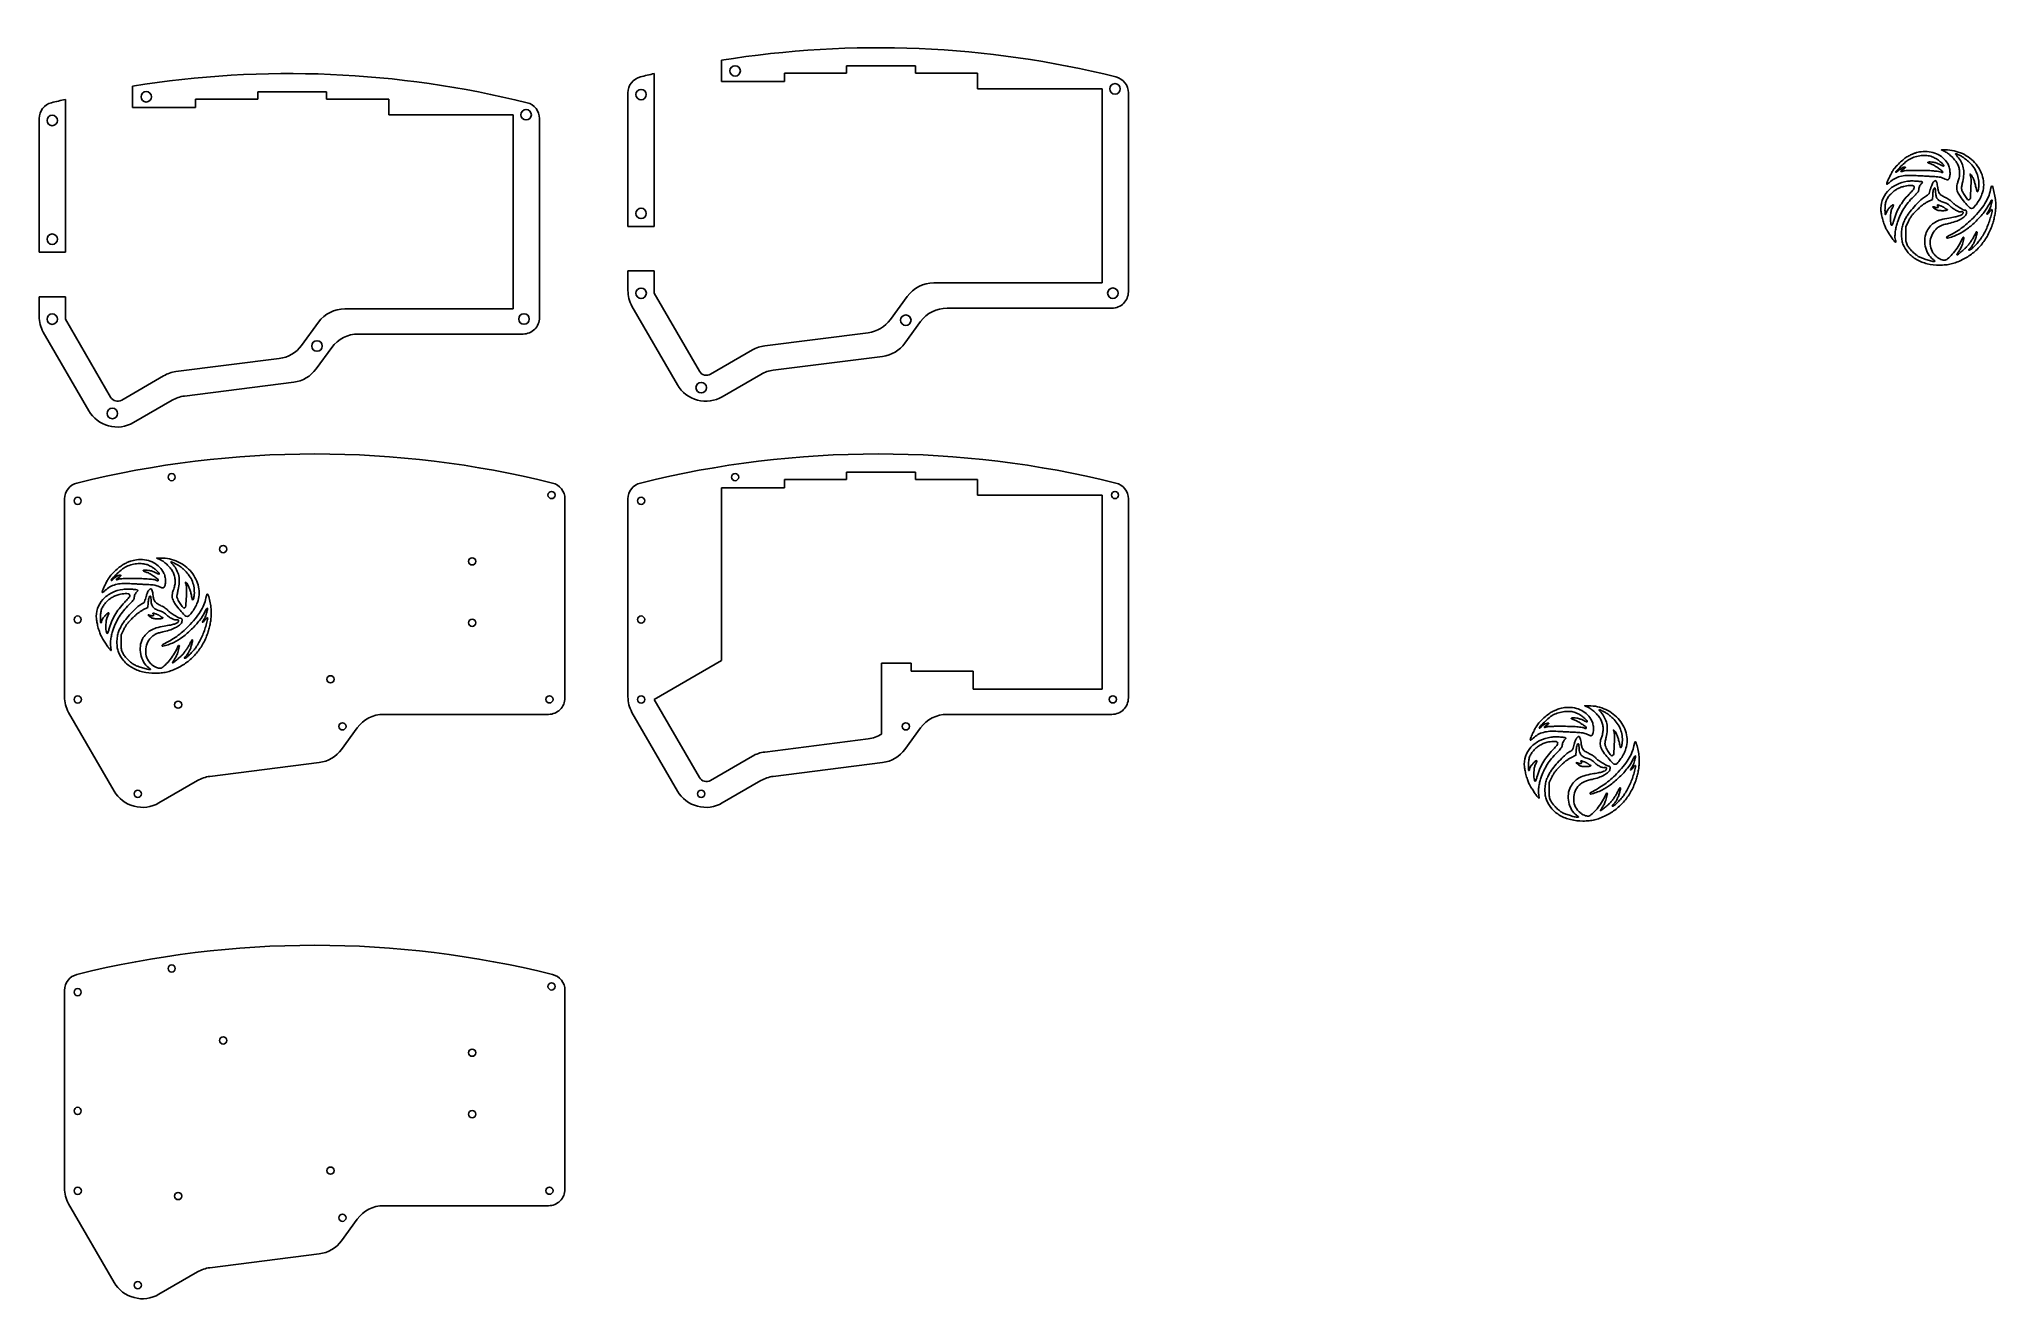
# Model space of a CAD drawing. Header units: millimetres. Extents: x -1161 to 602, y -165 to 220.
# Drawn here: x 4 to 602, y -165 to 220 of the extents above.
import ezdxf

# ---------------------------------------------------------------- set-up
doc = ezdxf.new("R2010")
doc.units = ezdxf.units.MM
doc.layers.get('0').update_dxf_attribs({"true_color": 0xffffff})
doc.layers.add('0 (2)', color=7, linetype='Continuous', true_color=0xffffff)

msp = doc.modelspace()

# ---------------------------------------------------------------- linework, layer by layer
for points in [[(578.77, 185.38, 0.021416), (577.82, 185.22, 0.028277), (576.97, 184.99, 0.025595), (576.09, 184.65, 0.013536), (575.03, 184.13, 0.042504), (573.83, 183.38, 0.022333), (572.48, 182.25, 0.022256), (571.2, 180.98, 0.036844), (570.26, 179.8, 0.029866), (569.68, 178.82, 0.012216), (569.01, 177.44, 0.008749), (568.41, 176.06, 0.095306), (568.29, 175.47, 0.546801), (568.35, 175.43, 0.041861), (568.56, 175.54, 0.028123), (568.85, 175.76, 0.013668), (569.21, 176.08, -0.060301), (570.66, 177.14, -0.061454), (572.31, 177.81, -0.052645), (574.29, 178.13, -0.029227), (576.74, 178.13, 0.001164), (577.76, 178.07, 0.000535), (579.08, 177.99, 0.000529), (580.47, 177.92, 0.000733), (581.72, 177.85, -0.004485), (583.4, 177.75, -0.024068), (584.3, 177.65, -0.038649), (584.99, 177.48, -0.025833), (585.75, 177.19, 0.005668), (586.48, 176.87, 0.06691), (586.78, 176.79, 0.177373), (586.98, 176.83, 0.092553), (587.16, 177, 0.122046), (587.53, 177.92, 0.053548), (587.58, 179.24, 0.0512), (587.34, 180.65, 0.067061), (586.83, 181.84, 0.079435), (585.4, 183.54, 0.074893), (583.49, 184.75, 0.071548), (581.22, 185.38, 0.062987)], [(586.04, 185.41, -0.052586), (587.11, 184.75, -0.031693), (588.23, 183.77, -0.031648), (589.23, 182.64, -0.051154), (589.9, 181.57, -0.052531), (590.35, 180.35, -0.051989), (590.53, 179.07, -0.051397), (590.45, 177.77, -0.049095), (590.11, 176.48, 0.027071), (589.79, 175.48, 0.047825), (589.65, 174.63, 0.05601), (589.69, 173.86, 0.05869), (589.9, 173.13, 0.056823), (590.66, 171.77, 0.020415), (592.03, 170.01, 0.013846), (593.5, 168.38, 0.205559), (594.19, 168.09, 0.20915), (594.82, 168.36, 0.028544), (595.75, 169.5, 0.031822), (596.66, 170.92, 0.037293), (597.33, 172.38, 0.140913), (597.69, 177.09, 0.121877), (595.54, 181.58, 0.112852), (591.37, 184.79, 0.108402), (586.16, 185.93), (584.94, 185.93)], [(581.73, 183.98, -0.024427), (582.18, 183.82, -0.013925), (582.7, 183.59, -0.013883), (583.22, 183.33, -0.022292), (583.65, 183.07, -0.024315), (584.43, 182.5, -0.024077), (585.15, 181.85, -0.017054), (585.71, 181.25, -0.395866), (585.71, 181.03, -0.281029), (585.61, 181.01, -0.013728), (585.29, 181.12, -0.018919), (584.9, 181.29, -0.012167), (584.46, 181.51, 0.042961), (583.54, 181.9, 0.033852), (582.49, 182.17, 0.03438), (581.52, 182.28, 0.10325), (580.86, 182.18, 0.338007), (580.8, 182.09, 0.234176), (580.87, 181.99, 0.048232), (581.15, 181.85, 0.008257), (581.72, 181.65, -0.045337), (582.62, 181.25, -0.018174), (583.78, 180.55, -0.015771), (584.85, 179.8, -0.093969), (585.31, 179.29, -0.110977), (585.38, 179.11, -0.342591), (585.31, 179.01, -0.170979), (585.13, 179, -0.044045), (584.86, 179.12, 0.090533), (584.11, 179.36, 0.012977), (582.5, 179.53, 0.012557), (580.37, 179.64, 0.006243), (577.67, 179.68, 0.00404), (576.01, 179.68, 0.008274), (574.71, 179.64, 0.008191), (573.73, 179.58, 0.065085), (573.29, 179.48, -0.021984), (572.71, 179.31, -0.514141), (572.6, 179.4, -0.222013), (572.72, 179.61, -0.013469), (573.33, 180.02, 0.017603), (573.65, 180.23, 0.037896), (573.87, 180.43, 0.066691), (573.98, 180.57, 0.47273), (573.95, 180.64, 0.140908), (573.53, 180.66, 0.049687), (572.95, 180.46, 0.04508), (572.33, 180.1, 0.04213), (571.77, 179.62, -0.013673), (571.49, 179.36, -0.028422), (571.26, 179.17, -0.043719), (571.09, 179.08, -0.550557), (571.04, 179.11, -0.195265), (571.22, 179.53, -0.005644), (572.62, 180.94, -0.011337), (574.01, 182.26, -0.04722), (574.94, 182.94, -0.053934), (576.52, 183.68, -0.043849), (578.34, 184.12, -0.044777), (580.15, 184.23, -0.065497)], [(591.26, 183.87, -0.025198), (591.73, 183.57, -0.010477), (592.34, 183.12, -0.010335), (592.96, 182.61, -0.013152), (593.52, 182.11, -0.052329), (594.87, 180.54, -0.057751), (595.81, 178.78, -0.058432), (596.31, 176.86, -0.055775), (596.37, 174.85, -0.011388), (596.32, 174.35, -0.013103), (596.25, 173.88, -0.012242), (596.17, 173.49, -0.070855), (596.09, 173.29, -0.148643), (595.95, 173.16, -0.436086), (595.84, 173.2, -0.041305), (595.73, 173.55, -0.001535), (595.42, 174.89, 0.022045), (595.11, 176.02, 0.023191), (594.71, 177.09, 0.023188), (594.29, 177.97, 0.098003), (593.91, 178.42, 0.007238), (593.73, 178.56, 0.341336), (593.68, 178.56, 0.330003), (593.67, 178.52, 0.007007), (593.76, 178.3, -0.097545), (594.01, 177.05, -0.011672), (593.96, 174.22, -0.007255), (593.8, 171.31, -0.241211), (593.45, 170.73, -0.376445), (592.96, 170.81, -0.026392), (592.09, 172.01, -0.031584), (591.32, 173.36, -0.113497), (591.1, 174.32, -0.041088), (591.12, 174.57, -0.00597), (591.21, 175.09, -0.006725), (591.34, 175.7, -0.005715), (591.48, 176.34, 0.047916), (591.79, 178.51, 0.062723), (591.64, 180.5, 0.066854), (591.01, 182.29, 0.065889), (589.92, 183.86, -0.007005), (589.67, 184.15, -0.010315), (589.45, 184.42, -0.005965), (589.28, 184.64, -0.161784), (589.26, 184.71, -0.513535), (589.35, 184.78, -0.017646), (589.85, 184.59, -0.019846), (590.49, 184.29, -0.010704)], [(574.61, 176.36, 0.08186), (571.21, 175.31, 0.094856), (568.52, 173.27, 0.100956), (566.89, 170.49, 0.105877), (566.51, 167.34, 0.029828), (566.7, 166.08, 0.016031), (567.08, 164.57, 0.016029), (567.55, 163.09, 0.032127), (568.04, 161.96, 0.021062), (568.5, 161.13, 0.007327), (569.24, 159.97, 0.007464), (570.03, 158.81, 0.017011), (570.66, 157.97, 0.050239), (570.91, 157.72, 0.55275), (571.02, 157.75, 0.109624), (571.03, 158.03, 0.007998), (570.87, 158.79, -0.066918), (570.78, 159.7, -0.022615), (570.89, 161.03, -0.022319), (571.15, 162.49, -0.026133), (571.53, 163.85, -0.027548), (572.4, 166.04, -0.031876), (573.47, 168.01, -0.031608), (574.79, 169.84, -0.026274), (576.41, 171.62, 0.007393), (577.2, 172.42, 0.02491), (577.68, 172.97, 0.037723), (577.95, 173.38, 0.12889), (578.04, 173.69, -0.062726), (578.1, 174.19, -0.036324), (578.29, 174.76, -0.036467), (578.55, 175.28, -0.084404), (578.83, 175.61, 0.026233), (578.95, 175.71, 0.030537), (579.05, 175.83, 0.031902), (579.12, 175.93, 0.131716), (579.14, 176.01, 0.378308), (578.92, 176.25, 0.011798), (577.49, 176.39, 0.020791), (575.94, 176.45, 0.031975)], [(576.53, 174.86, -0.180373), (576.68, 174.52, -0.14981), (576.59, 174.14, -0.052909), (576.18, 173.57, -0.006586), (575.14, 172.45, 0.024248), (573.41, 170.45, 0.035608), (572.12, 168.53, 0.036446), (571.13, 166.48, 0.027151), (570.34, 164.1, -0.01264), (570.2, 163.65, -0.019685), (570.06, 163.26, -0.01469), (569.92, 162.96, -0.284573), (569.84, 162.91, -0.333831), (569.63, 163.07, -0.035283), (569.49, 163.71, -0.031444), (569.41, 164.61, -0.017107), (569.42, 165.72, -0.012316), (569.48, 166.57, -0.030633), (569.58, 167.18, -0.037126), (569.74, 167.7, -0.027901), (569.99, 168.25, 0.011966), (570.19, 168.68, 0.042958), (570.3, 168.96, 0.098273), (570.31, 169.13, 0.375822), (570.24, 169.19, 0.188652), (569.88, 169.05, 0.018354), (569.21, 168.39, 0.023491), (568.59, 167.65, 0.075492), (568.28, 167.1, -0.004422), (567.93, 166.2, -0.522171), (567.83, 166.17, -0.209754), (567.76, 166.33, -0.002199), (567.74, 167.57, -0.028783), (567.82, 169.14, -0.058195), (568.1, 170.34, -0.062727), (568.62, 171.39, -0.038937), (569.48, 172.47, -0.035915), (570.32, 173.25, -0.037747), (571.24, 173.89, -0.036737), (572.27, 174.4, -0.030723), (573.44, 174.79, -0.029505), (574.38, 174.98, -0.029582), (575.34, 175.06, -0.027713), (576.16, 175.03, -0.176279)], [(582.47, 176.07, 0.056535), (582.22, 175.68, 0.023717), (581.99, 175.1, 0.013586), (581.69, 174.21, 0.002855), (581.23, 172.64, -0.115593), (581.15, 172.49, -0.031794), (580.95, 172.3, -0.030338), (580.69, 172.11, -0.027575), (580.41, 171.94, 0.063666), (579.16, 171.09, 0.018815), (577.49, 169.48, 0.019296), (575.81, 167.61, 0.026974), (574.47, 165.81, 0.019328), (574.16, 165.3, 0.010872), (573.82, 164.65, 0.010838), (573.5, 163.99, 0.017394), (573.27, 163.41, 0.0518), (572.9, 161.96, 0.034183), (572.77, 160.25, 0.034473), (572.88, 158.56, 0.060074), (573.23, 157.21, 0.0887), (574.86, 154.53, 0.080534), (577.37, 152.48, 0.073632), (580.62, 151.19, 0.057606), (584.38, 150.75, 0.023256), (586.3, 150.84, 0.035908), (587.93, 151.11, 0.035059), (589.54, 151.62, 0.020888), (591.38, 152.43, 0.050744), (594.48, 154.38, 0.052812), (597.08, 156.9, 0.051808), (599.14, 159.95, 0.045607), (600.63, 163.49, 0.018011), (601.03, 164.93, 0.017378), (601.33, 166.41, 0.017933), (601.52, 167.85, 0.023637), (601.59, 169.18, 0.035278), (601.47, 170.82, 0.019993), (601.11, 172.78, 0.010956), (600.66, 174.62, 0.338607), (600.3, 174.89, 0.313661), (600.24, 174.85, 0.01178), (600.14, 174.56, 0.017548), (600.03, 174.19, 0.010994), (599.94, 173.74, -0.049818), (599.3, 171.64, -0.040068), (598.23, 169.54, -0.035082), (596.68, 167.39, -0.022954), (594.62, 165.13, -0.017542), (592.8, 163.43, -0.022927), (591.02, 162.02, -0.022326), (589.08, 160.75, -0.015343), (586.78, 159.48, 0.260644), (586.56, 159.16, 0.499888), (586.76, 158.98, 0.035294), (588.41, 159.45, 0.027231), (590.13, 160.19, 0.04789), (592.84, 161.85, 0.032422), (595.58, 164.22, 0.032566), (597.98, 166.9, 0.051043), (599.62, 169.51, -0.012356), (600.03, 170.28, -0.088898), (600.3, 170.61, -0.626072), (600.41, 170.56, -0.064394), (600.38, 170.16, -0.011618), (600.13, 169.14, -0.019841), (599.87, 168.3, -0.023764), (599.59, 167.62, -0.039608), (599.28, 167.08, 0.01048), (598.86, 166.43, 0.60841), (598.92, 166.33, 0.195442), (599.13, 166.44, 0.007236), (599.72, 167.11, -0.026434), (600.29, 167.7, -0.596429), (600.46, 167.64, -0.107167), (600.45, 167.18, -0.004154), (600.01, 165.52, -0.018707), (599.45, 163.77, -0.01917), (598.78, 162.07, -0.019645), (597.99, 160.47, -0.022383), (597.11, 159.01, -0.024232), (596.31, 157.93, -0.018923), (595.34, 156.82, -0.018681), (594.38, 155.89, -0.061323), (593.66, 155.38, -0.08263), (593.4, 155.29, -0.548819), (593.33, 155.38, -0.113396), (593.46, 155.62, -0.019962), (593.83, 156.01, 0.057326), (594.34, 156.62, 0.028896), (594.84, 157.5, 0.027057), (595.28, 158.52, 0.026428), (595.61, 159.58, 0.007132), (595.88, 160.69, 0.274471), (595.8, 160.92, 0.478108), (595.63, 160.89, 0.009432), (595.15, 159.99, -0.014141), (594.58, 158.94, -0.017806), (593.99, 158, -0.018602), (593.36, 157.14, -0.018387), (592.67, 156.33, -0.025507), (591.96, 155.63, -0.011156), (590.95, 154.78, -0.003557), (589.89, 153.94, -0.379657), (589.72, 153.95, -0.333358), (589.71, 154, -0.004818), (589.89, 154.31, -0.010972), (590.1, 154.67, -0.006744), (590.38, 155.09, 0.020021), (590.67, 155.57, 0.014549), (590.96, 156.13, 0.014741), (591.21, 156.67, 0.030966), (591.36, 157.11, 0.005464), (591.81, 158.81, 0.190488), (591.76, 159.21, 0.596149), (591.56, 159.21, 0.009196), (590.91, 157.93, -0.037756), (589.76, 155.95, -0.033486), (588.29, 154.08, -0.031894), (586.81, 152.64, -0.180992), (585.79, 152.27, -0.078539), (585.17, 152.37, -0.041744), (584.46, 152.68, -0.038483), (583.72, 153.14, -0.036264), (583.06, 153.72, -0.106539), (581.91, 155.5, -0.094808), (581.54, 157.67, -0.093237), (582, 159.85, -0.09886), (583.21, 161.67, -0.039591), (583.95, 162.3, -0.049298), (584.74, 162.76, -0.039326), (585.73, 163.12, -0.01528), (587.14, 163.47, 0.030573), (589.2, 164.05, 0.044645), (590.91, 164.82, 0.053581), (592.13, 165.69, 0.165315), (592.62, 166.56, 0.04041), (592.67, 166.97, 0.092858), (592.62, 167.28, 0.14403), (592.48, 167.46, 0.165376), (592.27, 167.53, -0.125073), (591.65, 167.69, -0.012159), (590.29, 168.48, -0.014846), (588.98, 169.33, -0.073941), (588.34, 169.93, 0.045064), (587.99, 170.29, 0.030041), (587.54, 170.64, 0.024846), (586.96, 171, 0.013973), (586.22, 171.38, -0.02641), (585.07, 172.01, -0.086673), (584.42, 172.58, -0.099345), (584.06, 173.29, -0.041321), (583.84, 174.35, 0.01705), (583.71, 175.28, 0.037433), (583.53, 175.97, 0.050305), (583.32, 176.42, 0.265816), (583.09, 176.55, 0.13067), (582.97, 176.52, 0.034744), (582.81, 176.41, 0.032779), (582.63, 176.25, 0.028647)], [(583.19, 173.23, 0.052617), (583.33, 171.92, 0.113874), (583.75, 171, 0.109743), (584.55, 170.34, 0.046746), (585.85, 169.83, -0.025947), (586.41, 169.63, -0.037246), (586.88, 169.4, -0.03672), (587.32, 169.09, -0.024266), (587.78, 168.68, 0.041096), (588.59, 168.01, 0.03709), (589.53, 167.44, 0.037982), (590.41, 167.08, 0.141155), (591, 167.06, -0.07497), (591.34, 167.09, -0.217508), (591.54, 166.99, -0.21688), (591.59, 166.77, -0.074588), (591.48, 166.45, -0.161162), (591.11, 166.11, -0.035462), (590.3, 165.79, -0.025326), (589.07, 165.48, -0.008399), (587.24, 165.14, 0.02981), (584.79, 164.59, 0.062527), (583, 163.82, 0.074758), (581.66, 162.73, 0.062587), (580.6, 161.24, 0.096721), (579.93, 159.02, 0.077411), (580.05, 156.53, 0.078039), (580.93, 154.21, 0.101382), (582.42, 152.5, -0.004619), (582.9, 152.13, -0.097134), (583.02, 151.99, -0.507574), (582.98, 151.92, -0.051772), (582.76, 151.89, -0.064526), (582.03, 151.99, -0.009811), (580.6, 152.4, -0.011625), (579.16, 152.87, -0.031394), (578.17, 153.3, -0.053337), (577.2, 153.93, -0.026304), (576.11, 154.91, -0.026288), (575.13, 156, -0.056132), (574.53, 156.95, -0.031871), (574.28, 157.55, -0.047189), (574.15, 158.1, -0.029101), (574.09, 158.84, -0.005396), (574.08, 160.19), (574.08, 162.5), (574.89, 164.14, -0.017229), (575.39, 165.08, -0.030811), (575.87, 165.81, -0.026134), (576.49, 166.54, -0.009048), (577.46, 167.54, -0.009841), (578.4, 168.44, -0.020689), (579.17, 169.09, -0.024349), (579.91, 169.6, -0.021099), (580.72, 170.07), (582.21, 170.84), (582.32, 172.2, -0.024552), (582.49, 173.61, -0.133049), (582.81, 174.29, -0.627324), (583.09, 174.22, -0.049479)], [(583.74, 169.06, 0.093143), (583.75, 168.98, 0.03528), (583.8, 168.88, 0.033438), (583.87, 168.78, 0.034797), (583.95, 168.68, -0.27979), (584, 168.49, -0.260605), (583.85, 168.34, -0.095415), (583.46, 168.32, -0.050072), (582.98, 168.44, 0.014396), (582.44, 168.6, 0.46459), (582.34, 168.54, 0.252829), (582.41, 168.38, 0.0094), (582.92, 167.97, 0.034014), (583.33, 167.7, 0.054159), (583.71, 167.54, 0.04497), (584.17, 167.44, 0.016424), (584.82, 167.39, 0.015075), (585.32, 167.37, 0.015484), (585.82, 167.39, 0.015402), (586.24, 167.44, 0.060994), (586.5, 167.5, 0.007), (586.79, 167.62, 0.225622), (586.84, 167.68, 0.37579), (586.81, 167.73, 0.013984), (586.59, 167.82, -0.03208), (586.42, 167.89, -0.016248), (586.22, 168.01, -0.01607), (586.02, 168.14, -0.023042), (585.86, 168.27, 0.033847), (585.67, 168.41, 0.017532), (585.43, 168.55, 0.017349), (585.17, 168.68, 0.025173), (584.94, 168.78, -0.002679), (584.7, 168.86, -0.002214), (584.45, 168.95, -0.002235), (584.22, 169.04, -0.005992), (584.06, 169.1, 0.043319), (583.94, 169.14, 0.081279), (583.83, 169.14, 0.13262), (583.77, 169.12, 0.237017)], [(33.98, 60.79, 0.021416), (33.03, 60.63, 0.028277), (32.18, 60.4, 0.025595), (31.3, 60.06, 0.013536), (30.25, 59.55, 0.042504), (29.05, 58.79, 0.022333), (27.69, 57.66, 0.022256), (26.42, 56.4, 0.036844), (25.48, 55.21, 0.029866), (24.9, 54.23, 0.012216), (24.22, 52.85, 0.008749), (23.62, 51.47, 0.095306), (23.5, 50.88, 0.546801), (23.56, 50.84, 0.041861), (23.77, 50.95, 0.028123), (24.07, 51.17, 0.013668), (24.42, 51.49, -0.060301), (25.87, 52.55, -0.061454), (27.53, 53.23, -0.052645), (29.51, 53.55, -0.029227), (31.96, 53.54, 0.001164), (32.97, 53.48, 0.000535), (34.29, 53.4, 0.000529), (35.69, 53.33, 0.000733), (36.94, 53.26, -0.004485), (38.61, 53.17, -0.024068), (39.52, 53.06, -0.038649), (40.21, 52.89, -0.025833), (40.96, 52.6, 0.005668), (41.7, 52.28, 0.06691), (42, 52.2, 0.177373), (42.19, 52.24, 0.092553), (42.37, 52.41, 0.122046), (42.75, 53.33, 0.053548), (42.8, 54.65, 0.0512), (42.56, 56.06, 0.067061), (42.04, 57.25, 0.079435), (40.61, 58.95, 0.074893), (38.7, 60.16, 0.071548), (36.44, 60.79, 0.062987)], [(41.25, 60.82, -0.052586), (42.33, 60.16, -0.031693), (43.45, 59.18, -0.031648), (44.44, 58.06, -0.051154), (45.12, 56.98, -0.052531), (45.56, 55.77, -0.051989), (45.75, 54.48, -0.051397), (45.67, 53.18, -0.049095), (45.32, 51.89, 0.027071), (45, 50.89, 0.047825), (44.87, 50.04, 0.05601), (44.9, 49.27, 0.05869), (45.11, 48.55, 0.056823), (45.87, 47.18, 0.020415), (47.25, 45.42, 0.013846), (48.71, 43.79, 0.205559), (49.4, 43.5, 0.20915), (50.03, 43.77, 0.028544), (50.97, 44.91, 0.031822), (51.88, 46.33, 0.037293), (52.55, 47.79, 0.140913), (52.9, 52.5, 0.121877), (50.75, 56.99, 0.112852), (46.58, 60.2, 0.108402), (41.37, 61.35), (40.15, 61.35)], [(46.48, 59.28, -0.025198), (46.95, 58.98, -0.010477), (47.55, 58.53, -0.010335), (48.18, 58.02, -0.013152), (48.74, 57.52, -0.052329), (50.08, 55.95, -0.057751), (51.02, 54.19, -0.058432), (51.53, 52.27, -0.055775), (51.59, 50.26, -0.011388), (51.54, 49.77, -0.013103), (51.46, 49.29, -0.012242), (51.38, 48.9, -0.070855), (51.31, 48.7, -0.148643), (51.17, 48.57, -0.436086), (51.06, 48.61, -0.041305), (50.95, 48.96, -0.001535), (50.64, 50.31, 0.022045), (50.33, 51.43, 0.023191), (49.93, 52.5, 0.023188), (49.5, 53.38, 0.098003), (49.13, 53.83, 0.007238), (48.94, 53.97, 0.341336), (48.9, 53.97, 0.330003), (48.89, 53.93, 0.007007), (48.97, 53.71, -0.097545), (49.23, 52.46, -0.011672), (49.18, 49.64, -0.007255), (49.01, 46.72, -0.241211), (48.66, 46.14, -0.376445), (48.18, 46.22, -0.026392), (47.3, 47.42, -0.031584), (46.53, 48.77, -0.113497), (46.31, 49.73, -0.041088), (46.33, 49.99, -0.00597), (46.43, 50.5, -0.006725), (46.55, 51.11, -0.005715), (46.7, 51.75, 0.047916), (47.01, 53.92, 0.062723), (46.85, 55.91, 0.066854), (46.22, 57.7, 0.065889), (45.14, 59.27, -0.007005), (44.88, 59.56, -0.010315), (44.67, 59.83, -0.005965), (44.5, 60.05, -0.161784), (44.47, 60.12, -0.513535), (44.57, 60.19, -0.017646), (45.06, 60, -0.019846), (45.71, 59.7, -0.010704)], [(36.94, 59.39, -0.024427), (37.39, 59.24, -0.013925), (37.92, 59, -0.013883), (38.44, 58.74, -0.022292), (38.86, 58.48, -0.024315), (39.64, 57.91, -0.024077), (40.36, 57.26, -0.017054), (40.93, 56.66, -0.395866), (40.92, 56.45, -0.281029), (40.83, 56.42, -0.013728), (40.51, 56.53, -0.018919), (40.12, 56.7, -0.012167), (39.68, 56.92, 0.042961), (38.76, 57.31, 0.033852), (37.71, 57.58, 0.03438), (36.73, 57.69, 0.10325), (36.07, 57.59, 0.338007), (36.02, 57.5, 0.234176), (36.08, 57.4, 0.048232), (36.37, 57.26, 0.008257), (36.93, 57.06, -0.045337), (37.84, 56.66, -0.018174), (39, 55.96, -0.015771), (40.07, 55.21, -0.093969), (40.53, 54.7, -0.110977), (40.59, 54.52, -0.342591), (40.53, 54.42, -0.170979), (40.34, 54.41, -0.044045), (40.07, 54.53, 0.090533), (39.32, 54.77, 0.012977), (37.72, 54.94, 0.012557), (35.59, 55.05, 0.006243), (32.88, 55.1, 0.00404), (31.23, 55.09, 0.008274), (29.93, 55.05, 0.008191), (28.95, 54.99, 0.065085), (28.5, 54.89, -0.021984), (27.93, 54.72, -0.514141), (27.82, 54.81, -0.222013), (27.93, 55.02, -0.013469), (28.54, 55.43, 0.017603), (28.86, 55.65, 0.037896), (29.08, 55.84, 0.066691), (29.19, 55.98, 0.47273), (29.16, 56.05, 0.140908), (28.74, 56.07, 0.049687), (28.16, 55.87, 0.04508), (27.54, 55.51, 0.04213), (26.98, 55.03, -0.013673), (26.7, 54.77, -0.028422), (26.47, 54.58, -0.043719), (26.31, 54.49, -0.550557), (26.26, 54.52, -0.195265), (26.43, 54.95, -0.005644), (27.83, 56.35, -0.011337), (29.23, 57.67, -0.04722), (30.16, 58.35, -0.053934), (31.74, 59.09, -0.043849), (33.55, 59.53, -0.044777), (35.36, 59.64, -0.065497)], [(29.82, 51.77, 0.08186), (26.42, 50.72, 0.094856), (23.73, 48.68, 0.100956), (22.1, 45.9, 0.105877), (21.73, 42.75, 0.029828), (21.92, 41.5, 0.016031), (22.3, 39.98, 0.016029), (22.77, 38.5, 0.032127), (23.25, 37.37, 0.021062), (23.72, 36.54, 0.007327), (24.46, 35.38, 0.007464), (25.24, 34.22, 0.017011), (25.88, 33.38, 0.050239), (26.13, 33.13, 0.55275), (26.24, 33.16, 0.109624), (26.24, 33.44, 0.007998), (26.08, 34.2, -0.066918), (25.99, 35.11, -0.022615), (26.11, 36.45, -0.022319), (26.36, 37.9, -0.026133), (26.74, 39.26, -0.027548), (27.61, 41.45, -0.031876), (28.68, 43.42, -0.031608), (30, 45.25, -0.026274), (31.63, 47.03, 0.007393), (32.41, 47.83, 0.02491), (32.89, 48.38, 0.037723), (33.17, 48.79, 0.12889), (33.25, 49.11, -0.062726), (33.31, 49.6, -0.036324), (33.5, 50.17, -0.036467), (33.77, 50.69, -0.084404), (34.05, 51.02, 0.026233), (34.17, 51.13, 0.030537), (34.26, 51.24, 0.031902), (34.33, 51.34, 0.131716), (34.35, 51.42, 0.378308), (34.14, 51.66, 0.011798), (32.71, 51.81, 0.020791), (31.16, 51.86, 0.031975)], [(31.74, 50.27, -0.180373), (31.89, 49.93, -0.14981), (31.81, 49.55, -0.052909), (31.39, 48.98, -0.006586), (30.35, 47.86, 0.024248), (28.63, 45.86, 0.035608), (27.33, 43.94, 0.036446), (26.35, 41.89, 0.027151), (25.55, 39.51, -0.01264), (25.42, 39.06, -0.019685), (25.27, 38.67, -0.01469), (25.14, 38.38, -0.284573), (25.06, 38.32, -0.333831), (24.84, 38.48, -0.035283), (24.7, 39.12, -0.031444), (24.62, 40.02, -0.017107), (24.64, 41.13, -0.012316), (24.7, 41.98, -0.030633), (24.8, 42.59, -0.037126), (24.95, 43.11, -0.027901), (25.2, 43.66, 0.011966), (25.41, 44.09, 0.042958), (25.51, 44.37, 0.098273), (25.52, 44.54, 0.375822), (25.45, 44.6, 0.188652), (25.09, 44.46, 0.018354), (24.43, 43.8, 0.023491), (23.8, 43.07, 0.075492), (23.49, 42.51, -0.004422), (23.15, 41.61, -0.522171), (23.05, 41.58, -0.209754), (22.97, 41.74, -0.002199), (22.96, 42.99, -0.028783), (23.04, 44.55, -0.058195), (23.31, 45.75, -0.062727), (23.84, 46.8, -0.038937), (24.69, 47.88, -0.035915), (25.53, 48.66, -0.037747), (26.46, 49.3, -0.036737), (27.49, 49.81, -0.030723), (28.65, 50.2, -0.029505), (29.59, 50.39, -0.029582), (30.55, 50.47, -0.027713), (31.37, 50.44, -0.176279)], [(37.68, 51.48, 0.056535), (37.44, 51.09, 0.023717), (37.2, 50.52, 0.013586), (36.91, 49.62, 0.002855), (36.44, 48.05, -0.115593), (36.36, 47.9, -0.031794), (36.16, 47.71, -0.030338), (35.91, 47.52, -0.027575), (35.62, 47.35, 0.063666), (34.38, 46.5, 0.018815), (32.7, 44.9, 0.019296), (31.02, 43.02, 0.026974), (29.68, 41.22, 0.019328), (29.37, 40.71, 0.010872), (29.03, 40.07, 0.010838), (28.72, 39.4, 0.017394), (28.48, 38.82, 0.0518), (28.12, 37.38, 0.034183), (27.99, 35.66, 0.034473), (28.09, 33.98, 0.060074), (28.44, 32.62, 0.0887), (30.08, 29.94, 0.080534), (32.59, 27.89, 0.073632), (35.83, 26.6, 0.057606), (39.6, 26.16, 0.023256), (41.51, 26.25, 0.035908), (43.15, 26.52, 0.035059), (44.76, 27.03, 0.020888), (46.59, 27.84, 0.050744), (49.69, 29.8, 0.052812), (52.3, 32.31, 0.051808), (54.35, 35.36, 0.045607), (55.85, 38.9, 0.018011), (56.25, 40.34, 0.017378), (56.55, 41.82, 0.017933), (56.74, 43.26, 0.023637), (56.8, 44.59, 0.035278), (56.69, 46.23, 0.019993), (56.33, 48.19, 0.010956), (55.87, 50.04, 0.338607), (55.52, 50.31, 0.313661), (55.45, 50.26, 0.01178), (55.35, 49.97, 0.017548), (55.25, 49.6, 0.010994), (55.15, 49.16, -0.049818), (54.52, 47.06, -0.040068), (53.44, 44.96, -0.035082), (51.89, 42.8, -0.022954), (49.83, 40.54, -0.017542), (48.02, 38.85, -0.022927), (46.23, 37.44, -0.022326), (44.29, 36.17, -0.015343), (41.99, 34.9, 0.260644), (41.77, 34.57, 0.499888), (41.97, 34.4, 0.035294), (43.62, 34.86, 0.027231), (45.35, 35.6, 0.04789), (48.06, 37.26, 0.032422), (50.8, 39.63, 0.032566), (53.19, 42.31, 0.051043), (54.84, 44.92, -0.012356), (55.25, 45.7, -0.088898), (55.51, 46.02, -0.626072), (55.63, 45.97, -0.064394), (55.59, 45.57, -0.011618), (55.34, 44.55, -0.019841), (55.08, 43.71, -0.023764), (54.8, 43.03, -0.039608), (54.5, 42.5, 0.01048), (54.07, 41.84, 0.60841), (54.13, 41.75, 0.195442), (54.34, 41.85, 0.007236), (54.94, 42.52, -0.026434), (55.5, 43.11, -0.596429), (55.68, 43.06, -0.107167), (55.66, 42.59, -0.004154), (55.22, 40.93, -0.018707), (54.67, 39.18, -0.01917), (53.99, 37.48, -0.019645), (53.2, 35.89, -0.022383), (52.32, 34.43, -0.024232), (51.52, 33.34, -0.018923), (50.55, 32.24, -0.018681), (49.59, 31.3, -0.061323), (48.87, 30.79, -0.08263), (48.61, 30.7, -0.548819), (48.54, 30.79, -0.113396), (48.68, 31.04, -0.019962), (49.05, 31.42, 0.057326), (49.56, 32.04, 0.028896), (50.06, 32.91, 0.027057), (50.5, 33.93, 0.026428), (50.83, 35, 0.007132), (51.09, 36.1, 0.274471), (51.02, 36.34, 0.478108), (50.84, 36.31, 0.009432), (50.37, 35.4, -0.014141), (49.8, 34.35, -0.017806), (49.21, 33.41, -0.018602), (48.58, 32.56, -0.018387), (47.88, 31.74, -0.025507), (47.17, 31.05, -0.011156), (46.17, 30.19, -0.003557), (45.11, 29.35, -0.379657), (44.94, 29.36, -0.333358), (44.93, 29.41, -0.004818), (45.1, 29.72, -0.010972), (45.32, 30.08, -0.006744), (45.59, 30.5, 0.020021), (45.89, 30.98, 0.014549), (46.18, 31.54, 0.014741), (46.43, 32.08, 0.030966), (46.58, 32.52, 0.005464), (47.03, 34.22, 0.190488), (46.98, 34.63, 0.596149), (46.78, 34.62, 0.009196), (46.13, 33.34, -0.037756), (44.98, 31.36, -0.033486), (43.5, 29.49, -0.031894), (42.02, 28.05, -0.180992), (41.01, 27.68, -0.078539), (40.39, 27.78, -0.041744), (39.67, 28.09, -0.038483), (38.94, 28.55, -0.036264), (38.27, 29.13, -0.106539), (37.13, 30.91, -0.094808), (36.76, 33.08, -0.093237), (37.21, 35.26, -0.09886), (38.43, 37.08, -0.039591), (39.17, 37.72, -0.049298), (39.95, 38.17, -0.039326), (40.94, 38.54, -0.01528), (42.36, 38.89, 0.030573), (44.41, 39.46, 0.044645), (46.13, 40.23, 0.053581), (47.34, 41.1, 0.165315), (47.84, 41.97, 0.04041), (47.88, 42.38, 0.092858), (47.83, 42.69, 0.14403), (47.7, 42.87, 0.165376), (47.49, 42.95, -0.125073), (46.87, 43.1, -0.012159), (45.51, 43.89, -0.014846), (44.19, 44.74, -0.073941), (43.55, 45.34, 0.045064), (43.21, 45.7, 0.030041), (42.75, 46.06, 0.024846), (42.17, 46.41, 0.013973), (41.43, 46.79, -0.02641), (40.28, 47.42, -0.086673), (39.64, 47.99, -0.099345), (39.27, 48.7, -0.041321), (39.06, 49.76, 0.01705), (38.92, 50.69, 0.037433), (38.74, 51.38, 0.050305), (38.53, 51.83, 0.265816), (38.31, 51.96, 0.13067), (38.19, 51.93, 0.034744), (38.02, 51.82, 0.032779), (37.84, 51.66, 0.028647)], [(38.4, 48.64, 0.052617), (38.54, 47.33, 0.113874), (38.97, 46.41, 0.109743), (39.77, 45.75, 0.046746), (41.06, 45.24, -0.025947), (41.63, 45.04, -0.037246), (42.1, 44.81, -0.03672), (42.54, 44.5, -0.024266), (42.99, 44.1, 0.041096), (43.8, 43.42, 0.03709), (44.74, 42.85, 0.037982), (45.62, 42.49, 0.141155), (46.22, 42.47, -0.07497), (46.55, 42.5, -0.217508), (46.75, 42.4, -0.21688), (46.8, 42.18, -0.074588), (46.69, 41.86, -0.161162), (46.33, 41.52, -0.035462), (45.52, 41.2, -0.025326), (44.29, 40.89, -0.008399), (42.45, 40.56, 0.02981), (40, 40, 0.062527), (38.21, 39.23, 0.074758), (36.87, 38.14, 0.062587), (35.82, 36.65, 0.096721), (35.14, 34.43, 0.077411), (35.27, 31.94, 0.078039), (36.14, 29.62, 0.101382), (37.63, 27.91, -0.004619), (38.11, 27.54, -0.097134), (38.23, 27.4, -0.507574), (38.2, 27.33, -0.051772), (37.98, 27.31, -0.064526), (37.24, 27.4, -0.009811), (35.82, 27.81, -0.011625), (34.37, 28.29, -0.031394), (33.38, 28.71, -0.053337), (32.41, 29.34, -0.026304), (31.32, 30.33, -0.026288), (30.35, 31.41, -0.056132), (29.74, 32.37, -0.031871), (29.5, 32.96, -0.047189), (29.37, 33.51, -0.029101), (29.31, 34.25, -0.005396), (29.29, 35.6), (29.29, 37.91), (30.1, 39.56, -0.017229), (30.6, 40.49, -0.030811), (31.09, 41.22, -0.026134), (31.71, 41.95, -0.009048), (32.68, 42.95, -0.009841), (33.62, 43.85, -0.020689), (34.39, 44.5, -0.024349), (35.12, 45.01, -0.021099), (35.94, 45.48), (37.43, 46.25), (37.53, 47.62, -0.024552), (37.71, 49.02, -0.133049), (38.03, 49.7, -0.627324), (38.3, 49.63, -0.049479)], [(38.95, 44.47, 0.093143), (38.97, 44.4, 0.03528), (39.02, 44.29, 0.033438), (39.09, 44.19, 0.034797), (39.17, 44.09, -0.27979), (39.22, 43.9, -0.260605), (39.07, 43.75, -0.095415), (38.67, 43.73, -0.050072), (38.19, 43.85, 0.014396), (37.66, 44.02, 0.46459), (37.56, 43.95, 0.252829), (37.62, 43.79, 0.0094), (38.14, 43.38, 0.034014), (38.54, 43.12, 0.054159), (38.93, 42.95, 0.04497), (39.38, 42.85, 0.016424), (40.04, 42.8, 0.015075), (40.54, 42.79, 0.015484), (41.03, 42.8, 0.015402), (41.46, 42.85, 0.060994), (41.71, 42.91, 0.007), (42, 43.03, 0.225622), (42.05, 43.09, 0.37579), (42.03, 43.14, 0.013984), (41.81, 43.23, -0.03208), (41.64, 43.31, -0.016248), (41.44, 43.42, -0.01607), (41.24, 43.55, -0.023042), (41.07, 43.68, 0.033847), (40.89, 43.82, 0.017532), (40.65, 43.96, 0.017349), (40.39, 44.09, 0.025173), (40.15, 44.19, -0.002679), (39.91, 44.27, -0.002214), (39.67, 44.36, -0.002235), (39.44, 44.45, -0.005992), (39.28, 44.51, 0.043319), (39.15, 44.55, 0.081279), (39.05, 44.55, 0.13262), (38.98, 44.53, 0.237017)], [(469.92, 15.68, 0.021416), (468.97, 15.52, 0.028277), (468.12, 15.29, 0.025595), (467.24, 14.95, 0.013536), (466.18, 14.44, 0.042504), (464.99, 13.68, 0.022333), (463.63, 12.55, 0.022256), (462.36, 11.29, 0.036844), (461.42, 10.1, 0.029866), (460.84, 9.13, 0.012216), (460.16, 7.74, 0.008749), (459.56, 6.36, 0.095306), (459.44, 5.77, 0.546801), (459.5, 5.73, 0.041861), (459.71, 5.84, 0.028123), (460.01, 6.07, 0.013668), (460.36, 6.38, -0.060301), (461.81, 7.44, -0.061454), (463.46, 8.12, -0.052645), (465.44, 8.44, -0.029227), (467.89, 8.43, 0.001164), (468.91, 8.37, 0.000535), (470.23, 8.29, 0.000529), (471.62, 8.22, 0.000733), (472.87, 8.16, -0.004485), (474.55, 8.06, -0.024068), (475.46, 7.95, -0.038649), (476.14, 7.78, -0.025833), (476.9, 7.49, 0.005668), (477.63, 7.17, 0.06691), (477.94, 7.09, 0.177373), (478.13, 7.13, 0.092553), (478.31, 7.3, 0.122046), (478.69, 8.22, 0.053548), (478.74, 9.54, 0.0512), (478.5, 10.95, 0.067061), (477.98, 12.15, 0.079435), (476.55, 13.84, 0.074893), (474.64, 15.05, 0.071548), (472.38, 15.68, 0.062987)], [(472.88, 14.28, -0.024427), (473.33, 14.13, -0.013925), (473.86, 13.89, -0.013883), (474.38, 13.63, -0.022292), (474.8, 13.38, -0.024315), (475.58, 12.8, -0.024077), (476.3, 12.15, -0.017054), (476.87, 11.55, -0.395866), (476.86, 11.34, -0.281029), (476.76, 11.31, -0.013728), (476.44, 11.43, -0.018919), (476.06, 11.59, -0.012167), (475.62, 11.81, 0.042961), (474.7, 12.2, 0.033852), (473.65, 12.47, 0.03438), (472.67, 12.59, 0.10325), (472.01, 12.48, 0.338007), (471.96, 12.39, 0.234176), (472.02, 12.29, 0.048232), (472.3, 12.15, 0.008257), (472.87, 11.95, -0.045337), (473.78, 11.55, -0.018174), (474.93, 10.85, -0.015771), (476.01, 10.1, -0.093969), (476.47, 9.6, -0.110977), (476.53, 9.41, -0.342591), (476.47, 9.31, -0.170979), (476.28, 9.3, -0.044045), (476.01, 9.42, 0.090533), (475.26, 9.66, 0.012977), (473.65, 9.83, 0.012557), (471.52, 9.94, 0.006243), (468.82, 9.99, 0.00404), (467.17, 9.98, 0.008274), (465.87, 9.94, 0.008191), (464.88, 9.88, 0.065085), (464.44, 9.78, -0.021984), (463.87, 9.61, -0.514141), (463.75, 9.7, -0.222013), (463.87, 9.91, -0.013469), (464.48, 10.32, 0.017603), (464.8, 10.54, 0.037896), (465.02, 10.73, 0.066691), (465.13, 10.87, 0.47273), (465.1, 10.94, 0.140908), (464.68, 10.96, 0.049687), (464.1, 10.76, 0.04508), (463.48, 10.4, 0.04213), (462.92, 9.92, -0.013673), (462.64, 9.66, -0.028422), (462.41, 9.48, -0.043719), (462.25, 9.38, -0.550557), (462.2, 9.41, -0.195265), (462.37, 9.84, -0.005644), (463.77, 11.24, -0.011337), (465.17, 12.56, -0.04722), (466.1, 13.24, -0.053934), (467.67, 13.98, -0.043849), (469.49, 14.42, -0.044777), (471.3, 14.54, -0.065497)], [(477.19, 15.71, -0.052586), (478.26, 15.05, -0.031693), (479.39, 14.07, -0.031648), (480.38, 12.95, -0.051154), (481.06, 11.87, -0.052531), (481.5, 10.66, -0.051989), (481.69, 9.37, -0.051397), (481.6, 8.07, -0.049095), (481.26, 6.78, 0.027071), (480.94, 5.78, 0.047825), (480.8, 4.93, 0.05601), (480.84, 4.16, 0.05869), (481.05, 3.44, 0.056823), (481.81, 2.07, 0.020415), (483.19, 0.31, 0.013846), (484.65, -1.32, 0.205559), (485.34, -1.61, 0.20915), (485.97, -1.34, 0.028544), (486.9, -0.2, 0.031822), (487.81, 1.23, 0.037293), (488.48, 2.68, 0.140913), (488.84, 7.4, 0.121877), (486.69, 11.88, 0.112852), (482.52, 15.09, 0.108402), (477.31, 16.24), (476.09, 16.24)], [(482.42, 14.17, -0.025198), (482.89, 13.87, -0.010477), (483.49, 13.42, -0.010335), (484.12, 12.91, -0.013152), (484.67, 12.41, -0.052329), (486.02, 10.84, -0.057751), (486.96, 9.08, -0.058432), (487.47, 7.16, -0.055775), (487.53, 5.15, -0.011388), (487.47, 4.66, -0.013103), (487.4, 4.18, -0.012242), (487.32, 3.79, -0.070855), (487.24, 3.59, -0.148643), (487.11, 3.46, -0.436086), (487, 3.5, -0.041305), (486.88, 3.85, -0.001535), (486.57, 5.2, 0.022045), (486.27, 6.32, 0.023191), (485.87, 7.39, 0.023188), (485.44, 8.27, 0.098003), (485.06, 8.72, 0.007238), (484.88, 8.87, 0.341336), (484.84, 8.87, 0.330003), (484.82, 8.82, 0.007007), (484.91, 8.6, -0.097545), (485.16, 7.35, -0.011672), (485.11, 4.53, -0.007255), (484.95, 1.61, -0.241211), (484.6, 1.03, -0.376445), (484.12, 1.11, -0.026392), (483.24, 2.31, -0.031584), (482.47, 3.66, -0.113497), (482.25, 4.62, -0.041088), (482.27, 4.88, -0.00597), (482.36, 5.39, -0.006725), (482.49, 6, -0.005715), (482.64, 6.64, 0.047916), (482.95, 8.81, 0.062723), (482.79, 10.8, 0.066854), (482.16, 12.59, 0.065889), (481.08, 14.17, -0.007005), (480.82, 14.46, -0.010315), (480.61, 14.72, -0.005965), (480.44, 14.94, -0.161784), (480.41, 15.01, -0.513535), (480.51, 15.08, -0.017646), (481, 14.89, -0.019846), (481.65, 14.59, -0.010704)], [(465.76, 6.66, 0.08186), (462.36, 5.62, 0.094856), (459.67, 3.57, 0.100956), (458.04, 0.79, 0.105877), (457.66, -2.36, 0.029828), (457.86, -3.61, 0.016031), (458.23, -5.13, 0.016029), (458.71, -6.61, 0.032127), (459.19, -7.74, 0.021062), (459.65, -8.57, 0.007327), (460.39, -9.73, 0.007464), (461.18, -10.89, 0.017011), (461.82, -11.73, 0.050239), (462.06, -11.98, 0.55275), (462.17, -11.95, 0.109624), (462.18, -11.67, 0.007998), (462.02, -10.91, -0.066918), (461.93, -10, -0.022615), (462.04, -8.66, -0.022319), (462.3, -7.21, -0.026133), (462.68, -5.85, -0.027548), (463.55, -3.66, -0.031876), (464.62, -1.69, -0.031608), (465.94, 0.14, -0.026274), (467.56, 1.92, 0.007393), (468.35, 2.72, 0.02491), (468.83, 3.27, 0.037723), (469.11, 3.69, 0.12889), (469.19, 4, -0.062726), (469.25, 4.49, -0.036324), (469.44, 5.06, -0.036467), (469.7, 5.58, -0.084404), (469.99, 5.91, 0.026233), (470.1, 6.02, 0.030537), (470.2, 6.13, 0.031902), (470.27, 6.24, 0.131716), (470.29, 6.31, 0.378308), (470.08, 6.55, 0.011798), (468.64, 6.7, 0.020791), (467.1, 6.75, 0.031975)], [(473.62, 6.37, 0.056535), (473.38, 5.98, 0.023717), (473.14, 5.41, 0.013586), (472.85, 4.51, 0.002855), (472.38, 2.94, -0.115593), (472.3, 2.79, -0.031794), (472.1, 2.6, -0.030338), (471.85, 2.41, -0.027575), (471.56, 2.24, 0.063666), (470.31, 1.39, 0.018815), (468.64, -0.21, 0.019296), (466.96, -2.09, 0.026974), (465.62, -3.89, 0.019328), (465.31, -4.4, 0.010872), (464.97, -5.04, 0.010838), (464.66, -5.71, 0.017394), (464.42, -6.28, 0.0518), (464.06, -7.73, 0.034183), (463.93, -9.45, 0.034473), (464.03, -11.13, 0.060074), (464.38, -12.49, 0.0887), (466.01, -15.17, 0.080534), (468.52, -17.22, 0.073632), (471.77, -18.51, 0.057606), (475.54, -18.95, 0.023256), (477.45, -18.86, 0.035908), (479.09, -18.59, 0.035059), (480.69, -18.08, 0.020888), (482.53, -17.26, 0.050744), (485.63, -15.31, 0.052812), (488.23, -12.8, 0.051808), (490.29, -9.75, 0.045607), (491.78, -6.21, 0.018011), (492.19, -4.77, 0.017378), (492.49, -3.29, 0.017933), (492.68, -1.84, 0.023637), (492.74, -0.52, 0.035278), (492.62, 1.12, 0.019993), (492.26, 3.08, 0.010956), (491.81, 4.93, 0.338607), (491.46, 5.2, 0.313661), (491.39, 5.15, 0.01178), (491.29, 4.86, 0.017548), (491.19, 4.49, 0.010994), (491.09, 4.05, -0.049818), (490.46, 1.95, -0.040068), (489.38, -0.15, -0.035082), (487.83, -2.31, -0.022954), (485.77, -4.57, -0.017542), (483.95, -6.26, -0.022927), (482.17, -7.67, -0.022326), (480.23, -8.94, -0.015343), (477.93, -10.21, 0.260644), (477.71, -10.54, 0.499888), (477.91, -10.71, 0.035294), (479.56, -10.24, 0.027231), (481.29, -9.51, 0.04789), (483.99, -7.85, 0.032422), (486.74, -5.48, 0.032566), (489.13, -2.8, 0.051043), (490.78, -0.19, -0.012356), (491.18, 0.59, -0.088898), (491.45, 0.91, -0.626072), (491.57, 0.86, -0.064394), (491.53, 0.46, -0.011618), (491.28, -0.56, -0.019841), (491.02, -1.4, -0.023764), (490.74, -2.08, -0.039608), (490.43, -2.61, 0.01048), (490.01, -3.27, 0.60841), (490.07, -3.36, 0.195442), (490.28, -3.26, 0.007236), (490.88, -2.59, -0.026434), (491.44, -2, -0.596429), (491.62, -2.05, -0.107167), (491.6, -2.52, -0.004154), (491.16, -4.18, -0.018707), (490.61, -5.93, -0.01917), (489.93, -7.63, -0.019645), (489.14, -9.22, -0.022383), (488.26, -10.68, -0.024232), (487.46, -11.77, -0.018923), (486.49, -12.87, -0.018681), (485.53, -13.81, -0.061323), (484.81, -14.32, -0.08263), (484.55, -14.4, -0.548819), (484.48, -14.32, -0.113396), (484.61, -14.07, -0.019962), (484.99, -13.69, 0.057326), (485.5, -13.07, 0.028896), (485.99, -12.2, 0.027057), (486.44, -11.18, 0.026428), (486.77, -10.11, 0.007132), (487.03, -9.01, 0.274471), (486.96, -8.77, 0.478108), (486.78, -8.8, 0.009432), (486.3, -9.71, -0.014141), (485.73, -10.76, -0.017806), (485.15, -11.7, -0.018602), (484.52, -12.55, -0.018387), (483.82, -13.37, -0.025507), (483.11, -14.06, -0.011156), (482.1, -14.92, -0.003557), (481.04, -15.76, -0.379657), (480.87, -15.75, -0.333358), (480.87, -15.7, -0.004818), (481.04, -15.39, -0.010972), (481.26, -15.03, -0.006744), (481.53, -14.61, 0.020021), (481.83, -14.13, 0.014549), (482.12, -13.57, 0.014741), (482.36, -13.03, 0.030966), (482.52, -12.59, 0.005464), (482.97, -10.88, 0.190488), (482.92, -10.48, 0.596149), (482.72, -10.48, 0.009196), (482.07, -11.77, -0.037756), (480.92, -13.75, -0.033486), (479.44, -15.62, -0.031894), (477.96, -17.06, -0.180992), (476.94, -17.43, -0.078539), (476.32, -17.33, -0.041744), (475.61, -17.02, -0.038483), (474.88, -16.56, -0.036264), (474.21, -15.98, -0.106539), (473.07, -14.2, -0.094808), (472.7, -12.03, -0.093237), (473.15, -9.85, -0.09886), (474.36, -8.03, -0.039591), (475.11, -7.39, -0.049298), (475.89, -6.94, -0.039326), (476.88, -6.57, -0.01528), (478.3, -6.22, 0.030573), (480.35, -5.65, 0.044645), (482.07, -4.88, 0.053581), (483.28, -4.01, 0.165315), (483.78, -3.14, 0.04041), (483.82, -2.73, 0.092858), (483.77, -2.42, 0.14403), (483.63, -2.23, 0.165376), (483.43, -2.16, -0.125073), (482.8, -2, -0.012159), (481.44, -1.22, -0.014846), (480.13, -0.37, -0.073941), (479.49, 0.23, 0.045064), (479.15, 0.59, 0.030041), (478.69, 0.95, 0.024846), (478.11, 1.3, 0.013973), (477.37, 1.68, -0.02641), (476.22, 2.31, -0.086673), (475.57, 2.88, -0.099345), (475.21, 3.59, -0.041321), (475, 4.65, 0.01705), (474.86, 5.58, 0.037433), (474.68, 6.27, 0.050305), (474.47, 6.72, 0.265816), (474.24, 6.85, 0.13067), (474.12, 6.82, 0.034744), (473.96, 6.71, 0.032779), (473.78, 6.55, 0.028647)], [(467.68, 5.16, -0.180373), (467.83, 4.82, -0.14981), (467.74, 4.44, -0.052909), (467.33, 3.87, -0.006586), (466.29, 2.75, 0.024248), (464.57, 0.75, 0.035608), (463.27, -1.17, 0.036446), (462.28, -3.22, 0.027151), (461.49, -5.6, -0.01264), (461.35, -6.05, -0.019685), (461.21, -6.44, -0.01469), (461.08, -6.73, -0.284573), (460.99, -6.78, -0.333831), (460.78, -6.63, -0.035283), (460.64, -5.99, -0.031444), (460.56, -5.09, -0.017107), (460.58, -3.98, -0.012316), (460.64, -3.13, -0.030633), (460.73, -2.52, -0.037126), (460.89, -1.99, -0.027901), (461.14, -1.45, 0.011966), (461.35, -1.02, 0.042958), (461.45, -0.74, 0.098273), (461.46, -0.57, 0.375822), (461.39, -0.51, 0.188652), (461.03, -0.65, 0.018354), (460.36, -1.31, 0.023491), (459.74, -2.04, 0.075492), (459.43, -2.6, -0.004422), (459.09, -3.5, -0.522171), (458.98, -3.53, -0.209754), (458.91, -3.37, -0.002199), (458.9, -2.12, -0.028783), (458.98, -0.56, -0.058195), (459.25, 0.64, -0.062727), (459.78, 1.69, -0.038937), (460.63, 2.77, -0.035915), (461.47, 3.55, -0.037747), (462.39, 4.19, -0.036737), (463.43, 4.7, -0.030723), (464.59, 5.09, -0.029505), (465.53, 5.28, -0.029582), (466.49, 5.36, -0.027713), (467.31, 5.33, -0.176279)], [(474.34, 3.53, 0.052617), (474.48, 2.22, 0.113874), (474.91, 1.3, 0.109743), (475.71, 0.64, 0.046746), (477, 0.13, -0.025947), (477.57, -0.07, -0.037246), (478.04, -0.3, -0.03672), (478.47, -0.6, -0.024266), (478.93, -1.01, 0.041096), (479.74, -1.69, 0.03709), (480.68, -2.26, 0.037982), (481.56, -2.62, 0.141155), (482.16, -2.64, -0.07497), (482.49, -2.61, -0.217508), (482.69, -2.71, -0.21688), (482.74, -2.93, -0.074588), (482.63, -3.25, -0.161162), (482.27, -3.59, -0.035462), (481.46, -3.91, -0.025326), (480.22, -4.22, -0.008399), (478.39, -4.55, 0.02981), (475.94, -5.11, 0.062527), (474.15, -5.88, 0.074758), (472.81, -6.97, 0.062587), (471.76, -8.46, 0.096721), (471.08, -10.68, 0.077411), (471.2, -13.17, 0.078039), (472.08, -15.49, 0.101382), (473.57, -17.2, -0.004619), (474.05, -17.57, -0.097134), (474.17, -17.71, -0.507574), (474.14, -17.78, -0.051772), (473.91, -17.8, -0.064526), (473.18, -17.71, -0.009811), (471.75, -17.3, -0.011625), (470.31, -16.82, -0.031394), (469.32, -16.4, -0.053337), (468.35, -15.77, -0.026304), (467.26, -14.78, -0.026288), (466.29, -13.69, -0.056132), (465.68, -12.74, -0.031871), (465.44, -12.15, -0.047189), (465.31, -11.6, -0.029101), (465.25, -10.86, -0.005396), (465.23, -9.51), (465.23, -7.2), (466.04, -5.55, -0.017229), (466.54, -4.62, -0.030811), (467.02, -3.89, -0.026134), (467.65, -3.15, -0.009048), (468.61, -2.16, -0.009841), (469.55, -1.26, -0.020689), (470.32, -0.61, -0.024349), (471.06, -0.1, -0.021099), (471.87, 0.37), (473.37, 1.14), (473.47, 2.51, -0.024552), (473.64, 3.91, -0.133049), (473.97, 4.6, -0.627324), (474.24, 4.52, -0.049479)], [(474.89, -0.63, 0.093143), (474.91, -0.71, 0.03528), (474.95, -0.82, 0.033438), (475.02, -0.92, 0.034797), (475.11, -1.02, -0.27979), (475.15, -1.21, -0.260605), (475, -1.35, -0.095415), (474.61, -1.38, -0.050072), (474.13, -1.26, 0.014396), (473.6, -1.09, 0.46459), (473.5, -1.16, 0.252829), (473.56, -1.32, 0.0094), (474.08, -1.73, 0.034014), (474.48, -1.99, 0.054159), (474.86, -2.16, 0.04497), (475.32, -2.25, 0.016424), (475.98, -2.31, 0.015075), (476.47, -2.32, 0.015484), (476.97, -2.3, 0.015402), (477.4, -2.26, 0.060994), (477.65, -2.2, 0.007), (477.94, -2.08, 0.225622), (477.99, -2.02, 0.37579), (477.97, -1.97, 0.013984), (477.74, -1.88, -0.03208), (477.58, -1.8, -0.016248), (477.38, -1.69, -0.01607), (477.18, -1.56, -0.023042), (477.01, -1.43, 0.033847), (476.83, -1.29, 0.017532), (476.59, -1.15, 0.017349), (476.33, -1.02, 0.025173), (476.09, -0.92, -0.002679), (475.85, -0.84, -0.002214), (475.6, -0.75, -0.002235), (475.38, -0.66, -0.005992), (475.21, -0.6, 0.043319), (475.09, -0.56, 0.081279), (474.99, -0.56, 0.13262), (474.92, -0.58, 0.237017)]]:
    msp.add_lwpolyline(points, format="xyb", close=True)
at = {"layer": '0 (2)'}
for p, q in [((192, 162.56), (192, 209.23)), ((212.5, 206.82), (212.5, 213.29)), ((231.75, 206.82), (231.75, 209.32)), ((231.75, 209.32), (250.75, 209.32)), ((250.75, 209.32), (250.75, 211.57)), ((250.75, 211.57), (271.75, 211.57)), ((271.75, 211.57), (271.75, 209.32)), ((271.75, 209.32), (290.75, 209.32)), ((290.75, 209.32), (290.75, 204.57)), ((32.74, 198.93), (32.74, 205.4)), ((70.99, 201.43), (70.99, 203.68)), ((70.99, 203.68), (91.99, 203.68)), ((91.99, 203.68), (91.99, 201.43)), ((184, 203.37), (184, 162.56)), ((212.5, 206.82), (231.75, 206.82)), ((290.75, 204.57), (328.75, 204.57)), ((328.75, 204.57), (328.75, 145.32)), ((336.75, 142.62), (336.75, 203.37)), ((12.24, 154.67), (12.24, 201.35)), ((32.74, 198.93), (51.99, 198.93)), ((51.99, 198.93), (51.99, 201.43)), ((51.99, 201.43), (70.99, 201.43)), ((91.99, 201.43), (110.99, 201.43)), ((110.99, 201.43), (110.99, 196.68)), ((4.24, 195.48), (4.24, 154.67)), ((110.99, 196.68), (148.99, 196.68)), ((148.99, 196.68), (148.99, 137.43)), ((156.99, 134.73), (156.99, 195.48)), ((184, 162.56), (192, 162.56)), ((4.24, 154.67), (12.24, 154.67)), ((192, 149), (184, 149)), ((184, 149), (184, 143)), ((192, 142.17), (192, 149)), ((277.37, 145.32), (328.75, 145.32)), ((12.24, 141.11), (4.24, 141.11)), ((4.24, 141.11), (4.24, 135.11)), ((12.24, 134.28), (12.24, 141.11)), ((97.61, 137.43), (148.99, 137.43)), ((185.21, 138.23), (199.13, 114.21)), ((205.8, 118.36), (192, 142.17)), ((264.12, 134.15), (269.27, 141.21)), ((281.42, 137.62), (331.75, 137.62)), ((26.04, 110.47), (12.24, 134.28)), ((84.36, 126.26), (89.5, 133.32)), ((268.55, 126.94), (273.34, 133.51)), ((5.44, 130.34), (19.37, 106.32)), ((88.79, 119.06), (93.57, 125.62)), ((101.66, 129.73), (151.99, 129.73)), ((257.3, 130.12), (225.75, 126.13)), ((77.54, 122.23), (45.98, 118.24)), ((221.99, 124.86), (209.22, 117.45)), ((228.36, 118.69), (261.73, 122.91)), ((42.23, 116.97), (29.45, 109.56)), ((48.6, 110.8), (81.97, 115.02)), ((212.8, 110.58), (224.6, 117.42)), ((33.03, 102.69), (44.84, 109.53)), ((231.75, 82.82), (231.75, 85.32)), ((231.75, 85.32), (250.75, 85.32)), ((250.75, 87.57), (271.75, 87.57)), ((250.75, 85.32), (250.75, 87.57)), ((271.75, 87.57), (271.75, 85.32)), ((271.75, 85.32), (290.75, 85.32)), ((290.75, 85.32), (290.75, 80.57)), ((12, 79.37), (12, 38.56)), ((164.75, 18.62), (164.75, 79.37)), ((184, 79.37), (184, 38.56)), ((212.5, 30.05), (212.5, 82.82)), ((212.5, 82.82), (231.75, 82.82)), ((290.75, 80.57), (328.75, 80.57)), ((328.75, 80.57), (328.75, 21.32)), ((336.75, 18.62), (336.75, 79.37)), ((12, 38.56), (12, 25)), ((184, 38.56), (184, 25)), ((192, 18.17), (212.5, 30.05)), ((12, 25), (12, 19)), ((184, 25), (184, 19)), ((261.41, 29.2), (270.41, 29.2)), ((261.41, 7.61), (261.41, 29.2)), ((270.41, 29.2), (270.41, 26.83)), ((270.41, 26.83), (289.41, 26.83)), ((289.41, 26.83), (289.41, 21.32)), ((205.8, -5.64), (192, 18.17)), ((289.41, 21.32), (328.75, 21.32)), ((13.21, 14.23), (27.13, -9.79)), ((109.42, 13.62), (159.75, 13.62)), ((185.21, 14.23), (199.13, -9.79)), ((281.42, 13.62), (331.75, 13.62)), ((96.55, 2.94), (101.34, 9.51)), ((257.3, 6.12), (225.75, 2.13)), ((268.55, 2.94), (273.34, 9.51)), ((221.99, 0.86), (209.22, -6.55)), ((56.36, -5.31), (89.73, -1.09)), ((228.36, -5.31), (261.73, -1.09)), ((40.8, -13.43), (52.6, -6.58)), ((212.8, -13.43), (224.6, -6.58)), ((12, -70.63), (12, -111.44)), ((164.75, -131.38), (164.75, -70.63)), ((12, -111.44), (12, -125)), ((12, -125), (12, -131)), ((13.21, -135.77), (27.13, -159.79)), ((109.42, -136.38), (159.75, -136.38)), ((96.55, -147.06), (101.34, -140.49)), ((56.36, -155.31), (89.73, -151.09)), ((40.8, -163.43), (52.6, -156.58))]:
    msp.add_line(p, q, dxfattribs=at)
for centre, radius in [((216.7, 210.05), 1.6), ((36.94, 202.16), 1.6), ((188, 202.82), 1.6), ((332.68, 204.57), 1.6), ((152.91, 196.68), 1.6), ((8.24, 194.93), 1.6), ((188, 166.56), 1.6), ((8.24, 158.67), 1.6), ((188.02, 142.17), 1.6), ((332.02, 142.2), 1.6), ((8.25, 134.28), 1.6), ((152.26, 134.31), 1.6), ((268.82, 133.95), 1.6), ((89.06, 126.07), 1.6), ((206.35, 113.36), 1.6), ((26.59, 105.47), 1.6), ((44.7, 86.05), 1.1), ((216.7, 86.05), 1.1), ((16, 78.82), 1.1), ((160.68, 80.57), 1.1), ((188, 78.82), 1.1), ((332.68, 80.57), 1.1), ((60.43, 64.08), 1.1), ((136.43, 60.33), 1.1), ((16, 42.56), 1.1), ((136.43, 41.58), 1.1), ((188, 42.56), 1.1), ((93.18, 24.33), 1.1), ((16.02, 18.17), 1.1), ((160.02, 18.2), 1.1), ((188.02, 18.17), 1.1), ((332.02, 18.2), 1.1), ((46.68, 16.58), 1.1), ((96.82, 9.95), 1.1), ((268.82, 9.95), 1.1), ((34.35, -10.64), 1.1), ((206.35, -10.64), 1.1), ((44.7, -63.95), 1.1), ((16, -71.18), 1.1), ((160.68, -69.43), 1.1), ((60.43, -85.92), 1.1), ((136.43, -89.67), 1.1), ((16, -107.44), 1.1), ((136.43, -108.42), 1.1), ((93.18, -125.67), 1.1), ((16.02, -131.83), 1.1), ((160.02, -131.8), 1.1), ((46.68, -133.42), 1.1), ((96.82, -140.05), 1.1), ((34.35, -160.64), 1.1)]:
    msp.add_circle(centre, radius, dxfattribs=at)
for centre in [(194.03, 143), (14.27, 135.11), (22.03, 19), (194.03, 19), (22.03, -131)]:
    msp.add_arc(centre, 10.03, 180, 208.39384, dxfattribs=at)
for points in [[(332.96, 208.22), (293.48, 218.06), (252.5, 219.75), (212.5, 213.29)], [(153.2, 200.33), (113.72, 210.17), (72.73, 211.86), (32.74, 205.4)], [(192, 209.23), (190.6, 208.91), (189.19, 208.57), (187.79, 208.22)], [(187.79, 208.22), (185.56, 207.66), (184, 205.66), (184, 203.37)], [(336.75, 203.37), (336.75, 205.66), (335.19, 207.66), (332.96, 208.22)], [(8.03, 200.33), (5.8, 199.77), (4.24, 197.77), (4.24, 195.48)], [(12.24, 201.35), (10.83, 201.02), (9.43, 200.68), (8.03, 200.33)], [(156.99, 195.48), (156.99, 197.77), (155.42, 199.77), (153.2, 200.33)], [(277.37, 145.32), (274.15, 145.32), (271.15, 143.79), (269.27, 141.21)], [(97.61, 137.43), (94.39, 137.43), (91.39, 135.91), (89.5, 133.32)], [(273.34, 133.51), (275.22, 136.09), (278.22, 137.62), (281.42, 137.62)], [(331.75, 137.62), (333.08, 137.62), (334.35, 138.14), (335.29, 139.08)], [(335.29, 139.08), (336.22, 140.02), (336.75, 141.29), (336.75, 142.62)], [(155.52, 131.19), (156.46, 132.13), (156.99, 133.4), (156.99, 134.73)], [(264.12, 134.15), (262.5, 131.93), (260.03, 130.47), (257.3, 130.12)], [(84.36, 126.26), (82.74, 124.04), (80.27, 122.58), (77.54, 122.23)], [(93.57, 125.62), (95.46, 128.2), (98.46, 129.73), (101.66, 129.73)], [(151.99, 129.73), (153.31, 129.73), (154.59, 130.25), (155.52, 131.19)], [(225.75, 126.13), (224.42, 125.96), (223.14, 125.53), (221.99, 124.86)], [(261.73, 122.91), (264.46, 123.26), (266.93, 124.72), (268.55, 126.94)], [(45.98, 118.24), (44.66, 118.07), (43.38, 117.64), (42.23, 116.97)], [(81.97, 115.02), (84.7, 115.37), (87.17, 116.83), (88.79, 119.06)], [(199.13, 114.21), (200.46, 111.92), (202.65, 110.24), (205.21, 109.56)], [(209.22, 117.45), (208.02, 116.76), (206.49, 117.17), (205.8, 118.36)], [(224.6, 117.42), (225.76, 118.09), (227.03, 118.52), (228.36, 118.69)], [(29.45, 109.56), (28.26, 108.87), (26.73, 109.28), (26.04, 110.47)], [(44.84, 109.53), (45.99, 110.2), (47.27, 110.63), (48.6, 110.8)], [(205.21, 109.56), (207.77, 108.88), (210.5, 109.24), (212.8, 110.58)], [(19.37, 106.32), (20.7, 104.03), (22.88, 102.36), (25.45, 101.67)], [(25.45, 101.67), (28.01, 100.99), (30.74, 101.36), (33.03, 102.69)], [(160.96, 84.22), (113.3, 96.1), (63.45, 96.1), (15.79, 84.22)], [(332.96, 84.22), (285.3, 96.1), (235.45, 96.1), (187.79, 84.22)], [(15.79, 84.22), (13.56, 83.66), (12, 81.66), (12, 79.37)], [(164.75, 79.37), (164.75, 81.66), (163.19, 83.66), (160.96, 84.22)], [(187.79, 84.22), (185.56, 83.66), (184, 81.66), (184, 79.37)], [(336.75, 79.37), (336.75, 81.66), (335.19, 83.66), (332.96, 84.22)], [(163.29, 15.08), (164.22, 16.02), (164.75, 17.29), (164.75, 18.62)], [(335.29, 15.08), (336.22, 16.02), (336.75, 17.29), (336.75, 18.62)], [(101.34, 9.51), (103.22, 12.09), (106.22, 13.62), (109.42, 13.62)], [(159.75, 13.62), (161.08, 13.62), (162.35, 14.14), (163.29, 15.08)], [(273.34, 9.51), (275.22, 12.09), (278.22, 13.62), (281.42, 13.62)], [(331.75, 13.62), (333.08, 13.62), (334.35, 14.14), (335.29, 15.08)], [(261.41, 7.61), (260.18, 6.82), (258.78, 6.31), (257.3, 6.12)], [(89.73, -1.09), (92.46, -0.74), (94.93, 0.72), (96.55, 2.94)], [(225.75, 2.13), (224.42, 1.96), (223.14, 1.53), (221.99, 0.86)], [(261.73, -1.09), (264.46, -0.74), (266.93, 0.72), (268.55, 2.94)], [(52.6, -6.58), (53.76, -5.91), (55.03, -5.48), (56.36, -5.31)], [(209.22, -6.55), (208.02, -7.24), (206.49, -6.83), (205.8, -5.64)], [(224.6, -6.58), (225.76, -5.91), (227.03, -5.48), (228.36, -5.31)], [(27.13, -9.79), (28.46, -12.08), (30.65, -13.76), (33.21, -14.44)], [(199.13, -9.79), (200.46, -12.08), (202.65, -13.76), (205.21, -14.44)], [(33.21, -14.44), (35.77, -15.12), (38.5, -14.76), (40.8, -13.43)], [(205.21, -14.44), (207.77, -15.12), (210.5, -14.76), (212.8, -13.43)], [(160.96, -65.78), (113.3, -53.9), (63.45, -53.9), (15.79, -65.78)], [(15.79, -65.78), (13.56, -66.34), (12, -68.34), (12, -70.63)], [(164.75, -70.63), (164.75, -68.34), (163.19, -66.34), (160.96, -65.78)], [(163.29, -134.92), (164.22, -133.98), (164.75, -132.71), (164.75, -131.38)], [(101.34, -140.49), (103.22, -137.91), (106.22, -136.38), (109.42, -136.38)], [(159.75, -136.38), (161.08, -136.38), (162.35, -135.86), (163.29, -134.92)], [(89.73, -151.09), (92.46, -150.74), (94.93, -149.28), (96.55, -147.06)], [(27.13, -159.79), (28.46, -162.08), (30.65, -163.76), (33.21, -164.44)], [(52.6, -156.58), (53.76, -155.91), (55.03, -155.48), (56.36, -155.31)], [(33.21, -164.44), (35.77, -165.12), (38.5, -164.76), (40.8, -163.43)]]:
    msp.add_open_spline(points, degree=3, dxfattribs=at)

doc.saveas('drawing.dxf')
